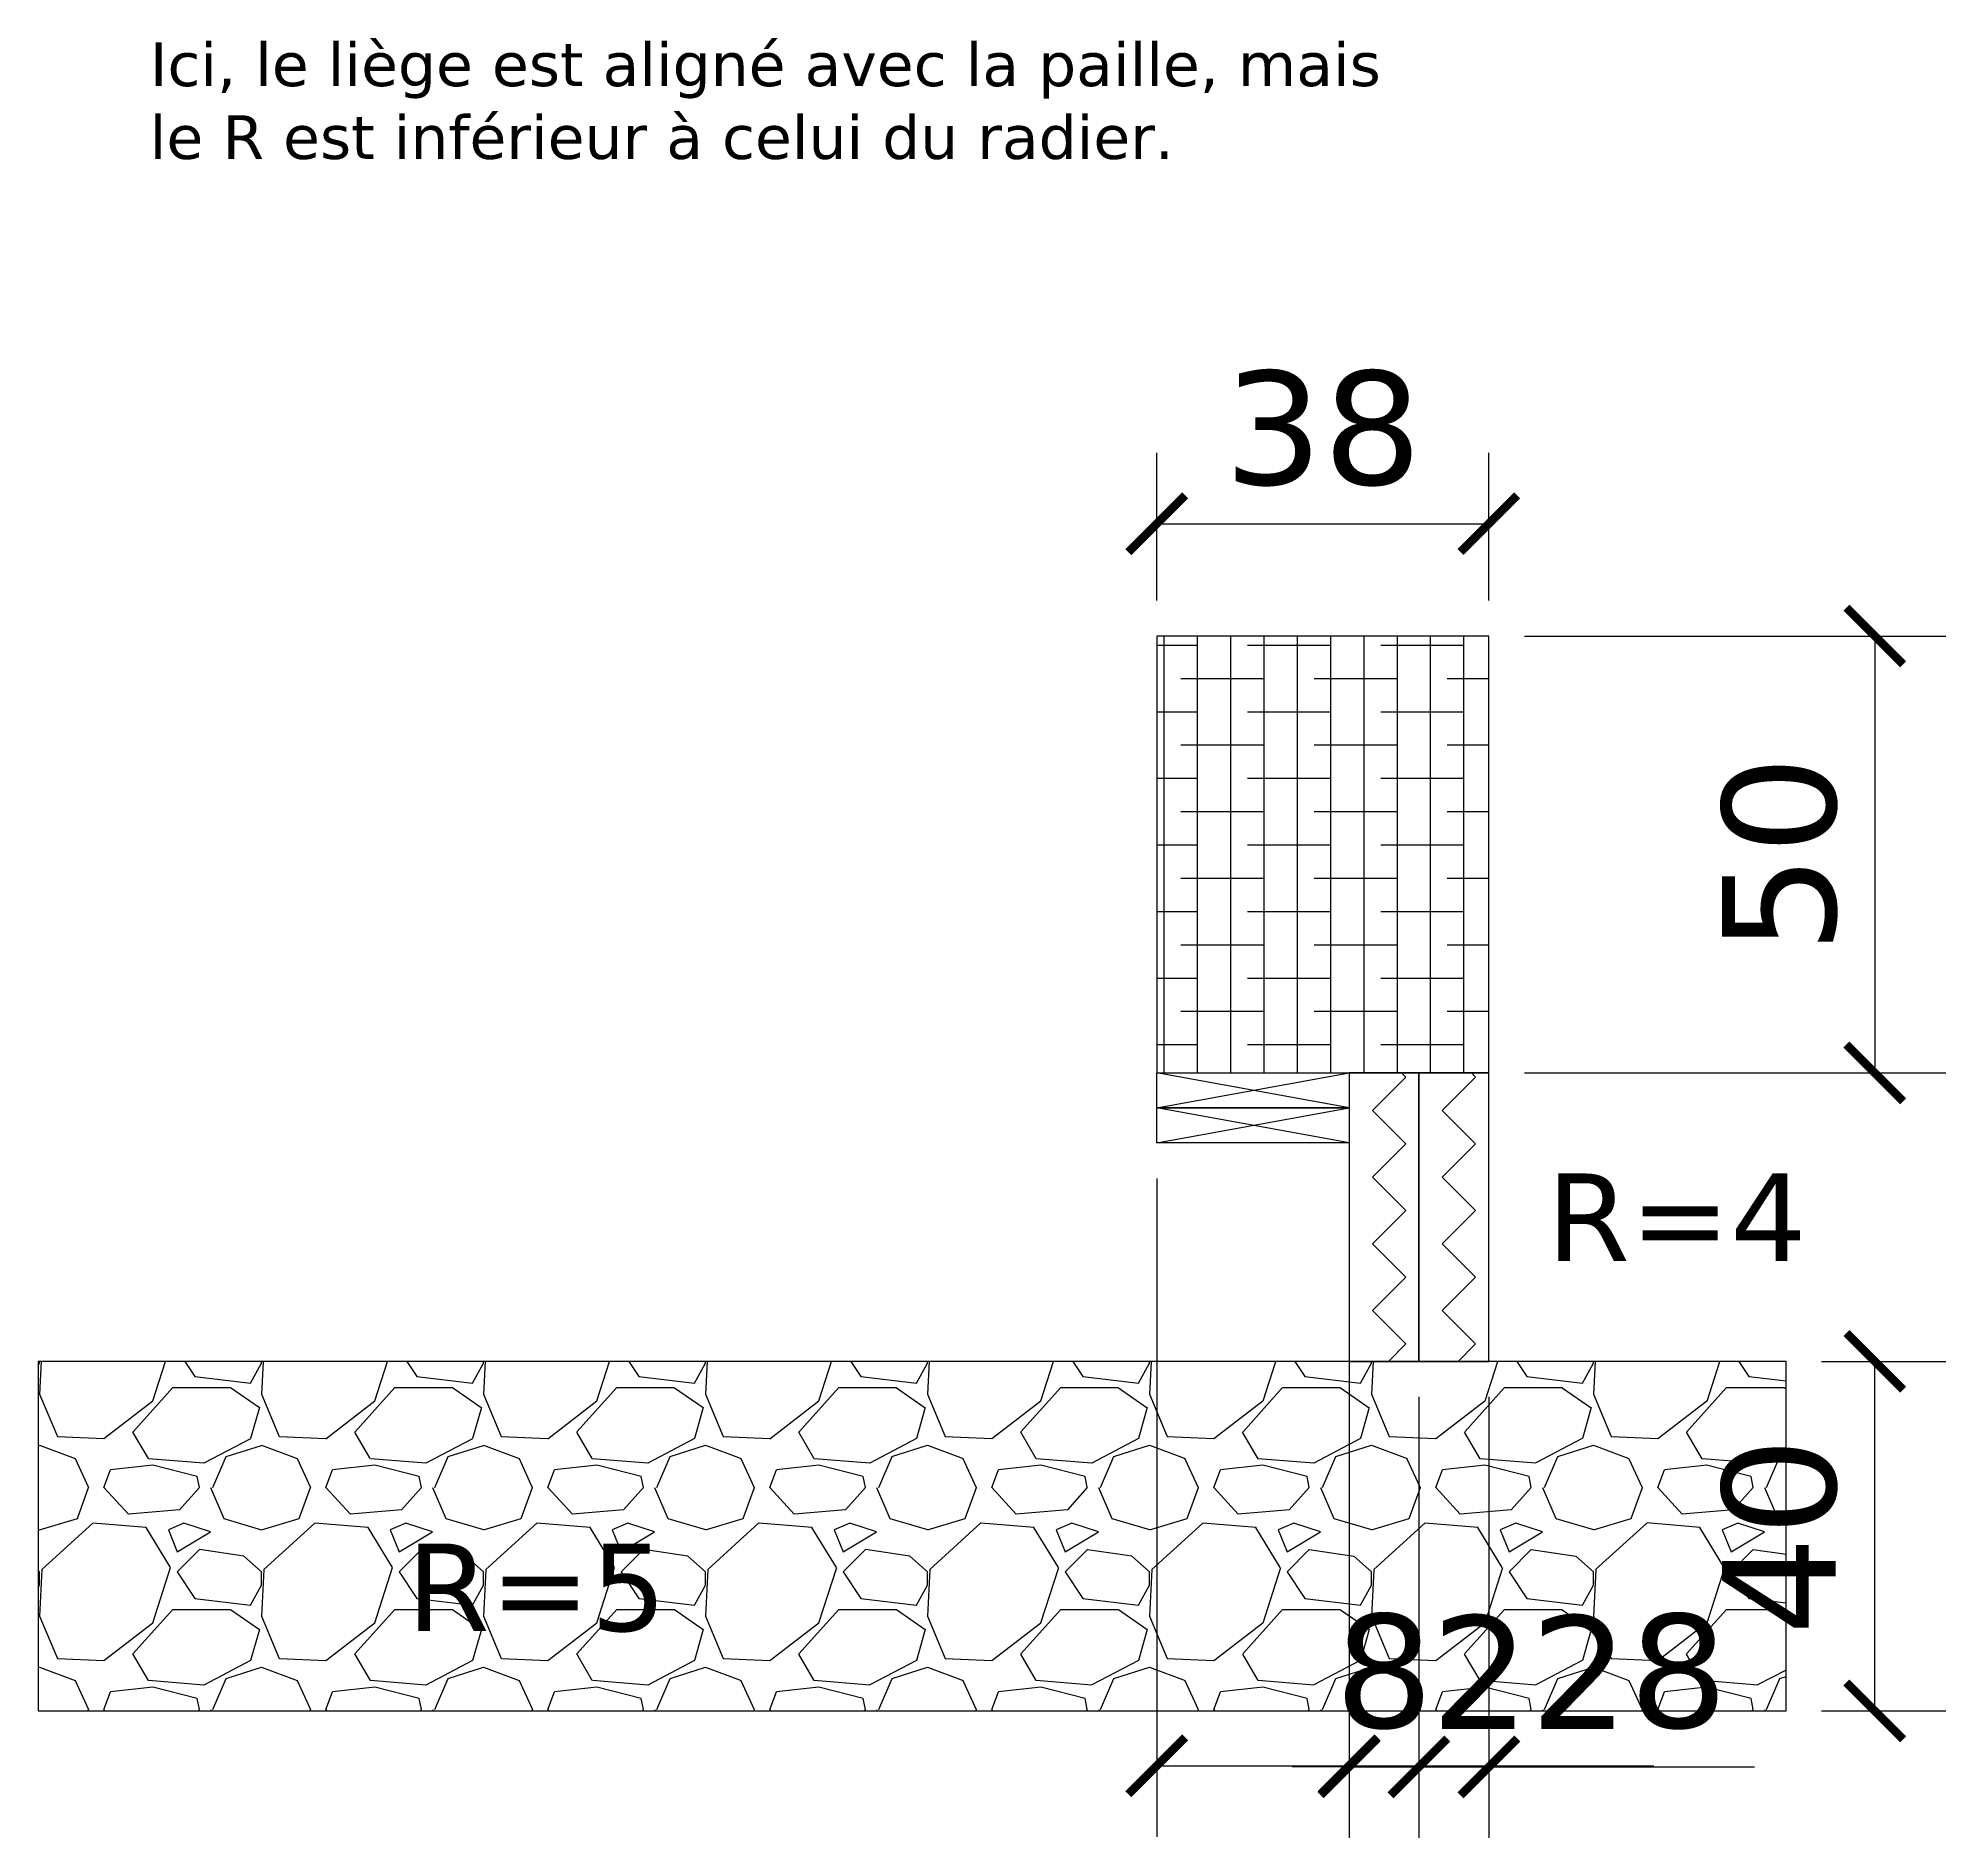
# Model space of a CAD drawing. Header units: centimetres. Extents: x -262314 to 1497847, y -126598 to 219599.
# Drawn here: x 36566 to 38748, y -145 to 1915 of the extents above; entities that cross this region are included whole.
import ezdxf

# ---------------------------------------------------------------- set-up
doc = ezdxf.new("R2010")
doc.units = ezdxf.units.CM
doc.header["$PDMODE"] = 34
doc.header["$PDSIZE"] = 100
for name, color, linetype in [('Dimensions', 6, 'Continuous'), ('Isolant pourtour radier', 36, 'Continuous'), ('Lisse basse', 36, 'Continuous'), ('Misapor', 4, 'Continuous'), ('Paille', 2, 'Continuous'), ('Title Block', 250, 'Continuous')]:
    doc.layers.add(name, color=color, linetype=linetype)
doc.styles.add('Seb', font='Verdana.ttf')
doc.dimstyles.new('d', dxfattribs={"dimtxt": 1, "dimasz": 1, "dimexe": 1.25, "dimexo": 0.625, "dimtad": 1, "dimdec": 1, "dimlfac": 0.1, "dimtxsty": 'Seb', "dimblk": 'ARCHTICK', "dimblk1": 'ARCHTICK', "dimblk2": 'ARCHTICK', "dimcen": 2.5, "dimclrd": 256, "dimclre": 256, "dimadec": 0, "dimazin": 0, "dimtfac": 1, "dimtdec": 1, "dimtmove": 0, "dimatfit": 3, "dimldrblk": 'ARCHTICK', "dimfxl": 1, "dimlwd": -1, "dimlwe": -1, "dimarcsym": 0})

# ---------------------------------------------------------------- blocks, each defined once
blk = doc.blocks.new('_ArchTick')
at = {"color": 0, "linetype": 'ByBlock', "const_width": 0.15}
blk.add_lwpolyline([(-0.5, -0.5), (0.5, 0.5)], dxfattribs=at)
blk = doc.blocks.new('*D18')
at = {"layer": 'Defpoints', "color": 0}
for p in [(38565.5, 400.5), (38667.1, 400.5), (38565.5, 0.5)]:
    blk.add_point(p, dxfattribs=at)
at = {"layer": 'Dimensions'}
for p, q in [((38606.1, 400.5), (38748.4, 400.5)), ((38667.1, 0.5), (38667.1, 400.5)), ((38606.1, 0.5), (38748.4, 0.5))]:
    blk.add_line(p, q, dxfattribs=at)
at = {"layer": 'Dimensions', "xscale": 65, "yscale": 65, "zscale": 65}
for p, rotation in [((38667.1, 400.5), 90), ((38667.1, 0.5), 270)]:
    blk.add_blockref('_ArchTick', p, dxfattribs=dict(at, rotation=rotation))
at = {"layer": 'Dimensions', "color": 0, "insert": (38558.4, 200.5), "char_height": 130, "attachment_point": 5, "rotation": 90, "style": 'Seb'}
blk.add_mtext('40', dxfattribs=at)
blk = doc.blocks.new('*D19')
at = {"layer": 'Defpoints', "color": 0}
for p in [(38225.5, 1230.5), (38225.5, 730.5), (38667.1, 730.5)]:
    blk.add_point(p, dxfattribs=at)
at = {"layer": 'Dimensions'}
for p, q in [((38266.1, 1230.5), (38748.4, 1230.5)), ((38667.1, 1230.5), (38667.1, 730.5)), ((38266.1, 730.5), (38748.4, 730.5))]:
    blk.add_line(p, q, dxfattribs=at)
at = {"layer": 'Dimensions', "xscale": 65, "yscale": 65, "zscale": 65}
for p, rotation in [((38667.1, 1230.5), 90), ((38667.1, 730.5), 270)]:
    blk.add_blockref('_ArchTick', p, dxfattribs=dict(at, rotation=rotation))
at = {"layer": 'Dimensions', "color": 0, "insert": (38558.4, 980.5), "char_height": 130, "attachment_point": 5, "rotation": 90, "style": 'Seb'}
blk.add_mtext('50', dxfattribs=at)
blk = doc.blocks.new('*D20')
at = {"layer": 'Defpoints', "color": 0}
for p in [(38065.5, 400.5), (38145.5, 400.5), (38145.5, -63.5)]:
    blk.add_point(p, dxfattribs=at)
at = {"layer": 'Dimensions'}
for p, q in [((38065.5, 359.9), (38065.5, -144.8)), ((38145.5, 359.9), (38145.5, -144.8)), ((38065.5, -63.5), (38000.5, -63.5)), ((38065.5, -63.5), (38145.5, -63.5)), ((38145.5, -63.5), (38210.5, -63.5))]:
    blk.add_line(p, q, dxfattribs=at)
at = {"layer": 'Dimensions', "xscale": 65, "yscale": 65, "zscale": 65}
blk.add_blockref('_ArchTick', (38065.5, -63.5), dxfattribs=at)
at = {"layer": 'Dimensions', "xscale": 65, "yscale": 65, "zscale": 65, "rotation": 180}
blk.add_blockref('_ArchTick', (38145.5, -63.5), dxfattribs=at)
at = {"layer": 'Dimensions', "color": 0, "insert": (38105.5, 45.2), "char_height": 130, "attachment_point": 5, "style": 'Seb'}
blk.add_mtext('8', dxfattribs=at)
blk = doc.blocks.new('*D21')
at = {"layer": 'Defpoints', "color": 0}
for p in [(37845.5, 650.5), (38065.5, 650.5), (38065.5, -62.3)]:
    blk.add_point(p, dxfattribs=at)
at = {"layer": 'Dimensions'}
for p, q in [((37845.5, 609.9), (37845.5, -143.5)), ((38065.5, 609.9), (38065.5, -143.5)), ((37845.5, -62.3), (38065.5, -62.3)), ((38065.5, -62.3), (38414.3, -62.3))]:
    blk.add_line(p, q, dxfattribs=at)
at = {"layer": 'Dimensions', "xscale": 65, "yscale": 65, "zscale": 65, "rotation": 180}
blk.add_blockref('_ArchTick', (37845.5, -62.3), dxfattribs=at)
at = {"layer": 'Dimensions', "xscale": 65, "yscale": 65, "zscale": 65}
blk.add_blockref('_ArchTick', (38065.5, -62.3), dxfattribs=at)
at = {"layer": 'Dimensions', "color": 0, "insert": (38272.4, 44.7), "char_height": 130, "attachment_point": 5, "style": 'Seb'}
blk.add_mtext('22', dxfattribs=at)
blk = doc.blocks.new('*D22')
at = {"layer": 'Defpoints', "color": 0}
for p in [(38225.5, 1359), (37845.5, 1230.5), (38225.5, 1230.5)]:
    blk.add_point(p, dxfattribs=at)
at = {"layer": 'Dimensions'}
for p, q in [((37845.5, 1271.1), (37845.5, 1440.2)), ((38225.5, 1271.1), (38225.5, 1440.2)), ((37845.5, 1359), (38225.5, 1359))]:
    blk.add_line(p, q, dxfattribs=at)
at = {"layer": 'Dimensions', "xscale": 65, "yscale": 65, "zscale": 65, "rotation": 180}
blk.add_blockref('_ArchTick', (37845.5, 1359), dxfattribs=at)
at = {"layer": 'Dimensions', "xscale": 65, "yscale": 65, "zscale": 65}
blk.add_blockref('_ArchTick', (38225.5, 1359), dxfattribs=at)
at = {"layer": 'Dimensions', "color": 0, "insert": (38035.5, 1467.7), "char_height": 130, "attachment_point": 5, "style": 'Seb'}
blk.add_mtext('38', dxfattribs=at)
blk = doc.blocks.new('*D23')
at = {"layer": 'Defpoints', "color": 0}
for p in [(38145.5, 400.5), (38225.5, 400.5), (38225.5, -63.5)]:
    blk.add_point(p, dxfattribs=at)
at = {"layer": 'Dimensions'}
for p, q in [((38145.5, 359.9), (38145.5, -144.8)), ((38225.5, 359.9), (38225.5, -144.8)), ((38145.5, -63.5), (38080.5, -63.5)), ((38145.5, -63.5), (38225.5, -63.5)), ((38225.5, -63.5), (38529.3, -63.5))]:
    blk.add_line(p, q, dxfattribs=at)
at = {"layer": 'Dimensions', "xscale": 65, "yscale": 65, "zscale": 65}
blk.add_blockref('_ArchTick', (38145.5, -63.5), dxfattribs=at)
at = {"layer": 'Dimensions', "xscale": 65, "yscale": 65, "zscale": 65, "rotation": 180}
blk.add_blockref('_ArchTick', (38225.5, -63.5), dxfattribs=at)
at = {"layer": 'Dimensions', "color": 0, "insert": (38442.4, 45.2), "char_height": 130, "attachment_point": 5, "style": 'Seb'}
blk.add_mtext('8', dxfattribs=at)

msp = doc.modelspace()

# ---------------------------------------------------------------- hatches: boundary and pattern name
at = {"layer": 'Isolant pourtour radier'}
h = msp.add_hatch(dxfattribs=at)
h.set_pattern_fill('ZIGZAG', color=256, scale=17, angle=45)
h.set_pattern_definition([(45, (36565.5, 0.5), (7e-15, 76.3322), [53.975, -53.975]), (135, (36603.666, 38.666), (-76.3322, 7e-15), [53.975, -53.975])])
h.paths.add_polyline_path([(38145.5, 730.5), (38065.5, 730.5), (38065.5, 400.5), (38145.5, 400.5)])
h = msp.add_hatch(dxfattribs=at)
h.set_pattern_fill('ZIGZAG', color=256, scale=17, angle=45)
h.set_pattern_definition([(45, (36645.5, 0.5), (7e-15, 76.3322), [53.975, -53.975]), (135, (36683.666, 38.666), (-76.3322, 7e-15), [53.975, -53.975])])
h.paths.add_polyline_path([(38225.5, 730.5), (38145.5, 730.5), (38145.5, 400.5), (38225.5, 400.5)])
at = {"layer": 'Misapor'}
h = msp.add_hatch(dxfattribs=at)
h.set_pattern_fill('GRAVEL', color=256, scale=10)
h.set_pattern_definition([(228.0128, (36748.38, 254.5), (-2032, -2286), [34.172, -3383.048]), (184.96974, (36725.52, 229.1), (3048, 254.000014), [58.6405, -5805.405]), (132.51045, (36667.1, 224.02), (2540, -2794), [41.348, -4093.472]), (267.2737, (36568.04, 160.52), (254, 5080), [53.4005, -5286.644]), (292.83365, (36565.5, 107.18), (-1270, 3048), [52.363, -5183.981]), (357.2737, (36585.82, 58.92), (-5080, 254), [53.4005, -5286.644]), (37.69424, (36639.16, 56.38), (-3302, -2540), [70.6194, -6991.3115]), (72.2553, (36695.04, 99.56), (1778, 5588), [66.672, -6600.526]), (121.4296, (36715.36, 163.06), (-2032, 3302), [53.581, -5304.555]), (175.2364, (36687.42, 208.78), (2794, -254), [61.171, -2997.394]), (222.39744, (36626.46, 213.86), (-3048, -2794), [79.108, -7831.677]), (138.814, (36819.5, 157.98), (-1778, 1524), [27, -2673.057]), (171.4692, (36799.18, 175.76), (3302, -508), [51.368, -5085.464]), (225, (36748.38, 183.38), (-4e-14, -254), [35.92, -323.29]), (203.1986, (36730.6, 213.86), (1270, 508), [19.344, -1915.062]), (291.8014, (36712.82, 206.24), (-254, 762), [27.357, -1340.475]), (30.9638, (36722.98, 180.84), (762, 508), [44.432, -1436.63]), (161.565, (36761.08, 203.7), (508, -254), [32.129, -771.09]), (16.3895, (36565.5, 206.24), (2540, 762), [45.009, -4455.883]), (70.3462, (36608.68, 218.94), (-1016, -2794), [37.76, -3738.222]), (293.1986, (36761.08, 254.5), (-508, 1270), [38.688, -1895.718]), (343.6105, (36776.32, 218.94), (-2540, 762), [45.009, -4455.883]), (339.444, (36565.5, 48.76), (-1270, 508), [43.404, -2126.773]), (294.7751, (36606.14, 33.52), (-1270, 2794), [36.367, -3600.359]), (66.8014, (36763.62, 0.5), (508, 1270), [38.688, -1895.718]), (17.354, (36778.86, 36.06), (-3302, -1016), [42.578, -4215.238]), (69.444, (36639.16, 0.5), (-508, -1270), [21.702, -2148.475]), (101.31, (36748.38, 0.5), (-254, 1016), [12.951, -1282.2]), (165.9638, (36745.84, 13.2), (762, -254), [52.363, -994.905]), (186.009, (36695.04, 25.9), (2540, 254), [48.527, -4804.1365]), (303.69, (36722.98, 157.98), (-254, 508), [36.632, -879.178]), (353.1572, (36743.3, 127.5), (4318, -508), [63.956, -6331.601]), (60.9454, (36806.8, 119.88), (-1016, -1778), [26.151, -2588.939]), (90, (36819.5, 142.74), (-254, 254), [15.24, -238.76]), (120.2564, (36689.96, 33.52), (1016, -1778), [35.287, -3493.394]), (48.0128, (36672.18, 64), (2032, 2286), [68.344, -3348.876]), (0, (36717.9, 114.8), (254, 254), [66.04, -187.96]), (325.3048, (36783.94, 114.8), (2540, -1778), [40.161, -3975.932]), (254.0546, (36816.96, 91.94), (-254, -1016), [36.983, -1812.165]), (207.646, (36806.8, 56.38), (-4826, -2540), [60.2145, -5961.2464]), (175.4261, (36753.46, 28.44), (-3302, 254), [63.703, -6306.585])])
h.paths.add_polyline_path([(38565.5, 400.5), (38345.5, 400.5), (36565.5, 400.5), (36565.5, 0.5), (38565.5, 0.5)])
at = {"layer": 'Paille'}
h = msp.add_hatch(dxfattribs=at)
h.set_pattern_fill('ANSI38', color=256, scale=12, angle=45)
h.set_pattern_definition([(90, (3754.5, 0.5), (-38.1, 7e-15), []), (180, (3754.5, 0.5), (-76.2, -38.1), [95.25, -57.15])])
h.paths.add_polyline_path([(37845.5, 730.5), (38225.5, 730.5), (38225.5, 1230.5), (37845.5, 1230.5)])

# ---------------------------------------------------------------- linework, layer by layer
at = {"layer": 'Isolant pourtour radier'}
for points in [[(38145.5, 730.5), (38065.5, 730.5), (38065.5, 400.5), (38145.5, 400.5)], [(38225.5, 730.5), (38145.5, 730.5), (38145.5, 400.5), (38225.5, 400.5)]]:
    msp.add_lwpolyline(points, close=True, dxfattribs=at)
at = {"layer": 'Lisse basse'}
for p, q in [((37845.5, 690.5), (38065.5, 730.5)), ((38065.5, 690.5), (37845.5, 730.5)), ((37845.5, 650.5), (38065.5, 690.5)), ((38065.5, 650.5), (37845.5, 690.5))]:
    msp.add_line(p, q, dxfattribs=at)
for points in [[(38065.5, 690.5), (37845.5, 690.5), (37845.5, 730.5), (38065.5, 730.5)], [(38065.5, 650.5), (37845.5, 650.5), (37845.5, 690.5), (38065.5, 690.5)]]:
    msp.add_lwpolyline(points, close=True, dxfattribs=at)
at = {"layer": 'Misapor'}
msp.add_lwpolyline([(36565.5, 0.5), (38565.5, 0.5), (38565.5, 400.5), (36565.5, 400.5)], close=True, dxfattribs=at)
at = {"layer": 'Paille'}
msp.add_lwpolyline([(37845.5, 730.5), (38225.5, 730.5), (38225.5, 1230.5), (37845.5, 1230.5)], close=True, dxfattribs=at)

# ---------------------------------------------------------------- texts
at = {"layer": 'Title Block', "style": 'Seb'}
for s, p in [('R=4', (38291.5, 515.5)), ('R=5', (36987, 92))]:
    msp.add_text(s, height=100, dxfattribs=at).set_placement(p)
at = {"layer": 'Title Block', "insert": (36693.24, 1909.76), "char_height": 50, "attachment_point": 1, "style": 'Seb'}
msp.add_mtext_dynamic_manual_height_columns('Ici, le liège est aligné avec la paille, mais le R est inférieur à celui du radier.', width=1442.5, gutter_width=500, heights=[0], dxfattribs=at)

# ---------------------------------------------------------------- dimensions: what is measured, and where the dimension line sits
at = {"layer": 'Dimensions'}
for base, p1, p2, picture, middle in [((38225.5, 1359), (37845.5, 1230.5), (38225.5, 1230.5), '*D22', (38035.5, 1467.72)), ((38065.5, -62.25), (37845.5, 650.5), (38065.5, 650.5), '*D21', (38272.4, 44.73)), ((38225.5, -63.5), (38145.5, 400.5), (38225.5, 400.5), '*D23', (38442.4, 45.22))]:
    dim = msp.add_linear_dim(base=base, p1=p1, p2=p2, dimstyle='d', override={"dimtxt": 2, "dimasz": 1}, dxfattribs=at)
    dim.commit()
    dim.dimension.update_dxf_attribs({"geometry": picture, "text_midpoint": middle})
for base, p1, p2, picture, middle in [((38667.12, 730.5), (38225.5, 1230.5), (38225.5, 730.5), '*D19', (38558.4, 980.5)), ((38667.12, 400.5), (38565.5, 0.5), (38565.5, 400.5), '*D18', (38558.4, 200.5))]:
    dim = msp.add_linear_dim(base=base, p1=p1, p2=p2, angle=90, dimstyle='d', override={"dimtxt": 2, "dimasz": 1}, dxfattribs=at)
    dim.commit()
    dim.dimension.update_dxf_attribs({"geometry": picture, "text_midpoint": middle})
dim = msp.add_linear_dim(base=(38145.5, -63.5), p1=(38065.5, 400.5), p2=(38145.5, 400.5), dimstyle='d', override={"dimtxt": 2, "dimasz": 1}, dxfattribs=at)
dim.commit()
dim.dimension.update_dxf_attribs({"geometry": '*D20', "text_midpoint": (38105.5, -63.5), "dimtype": 160})

doc.saveas('drawing.dxf')
